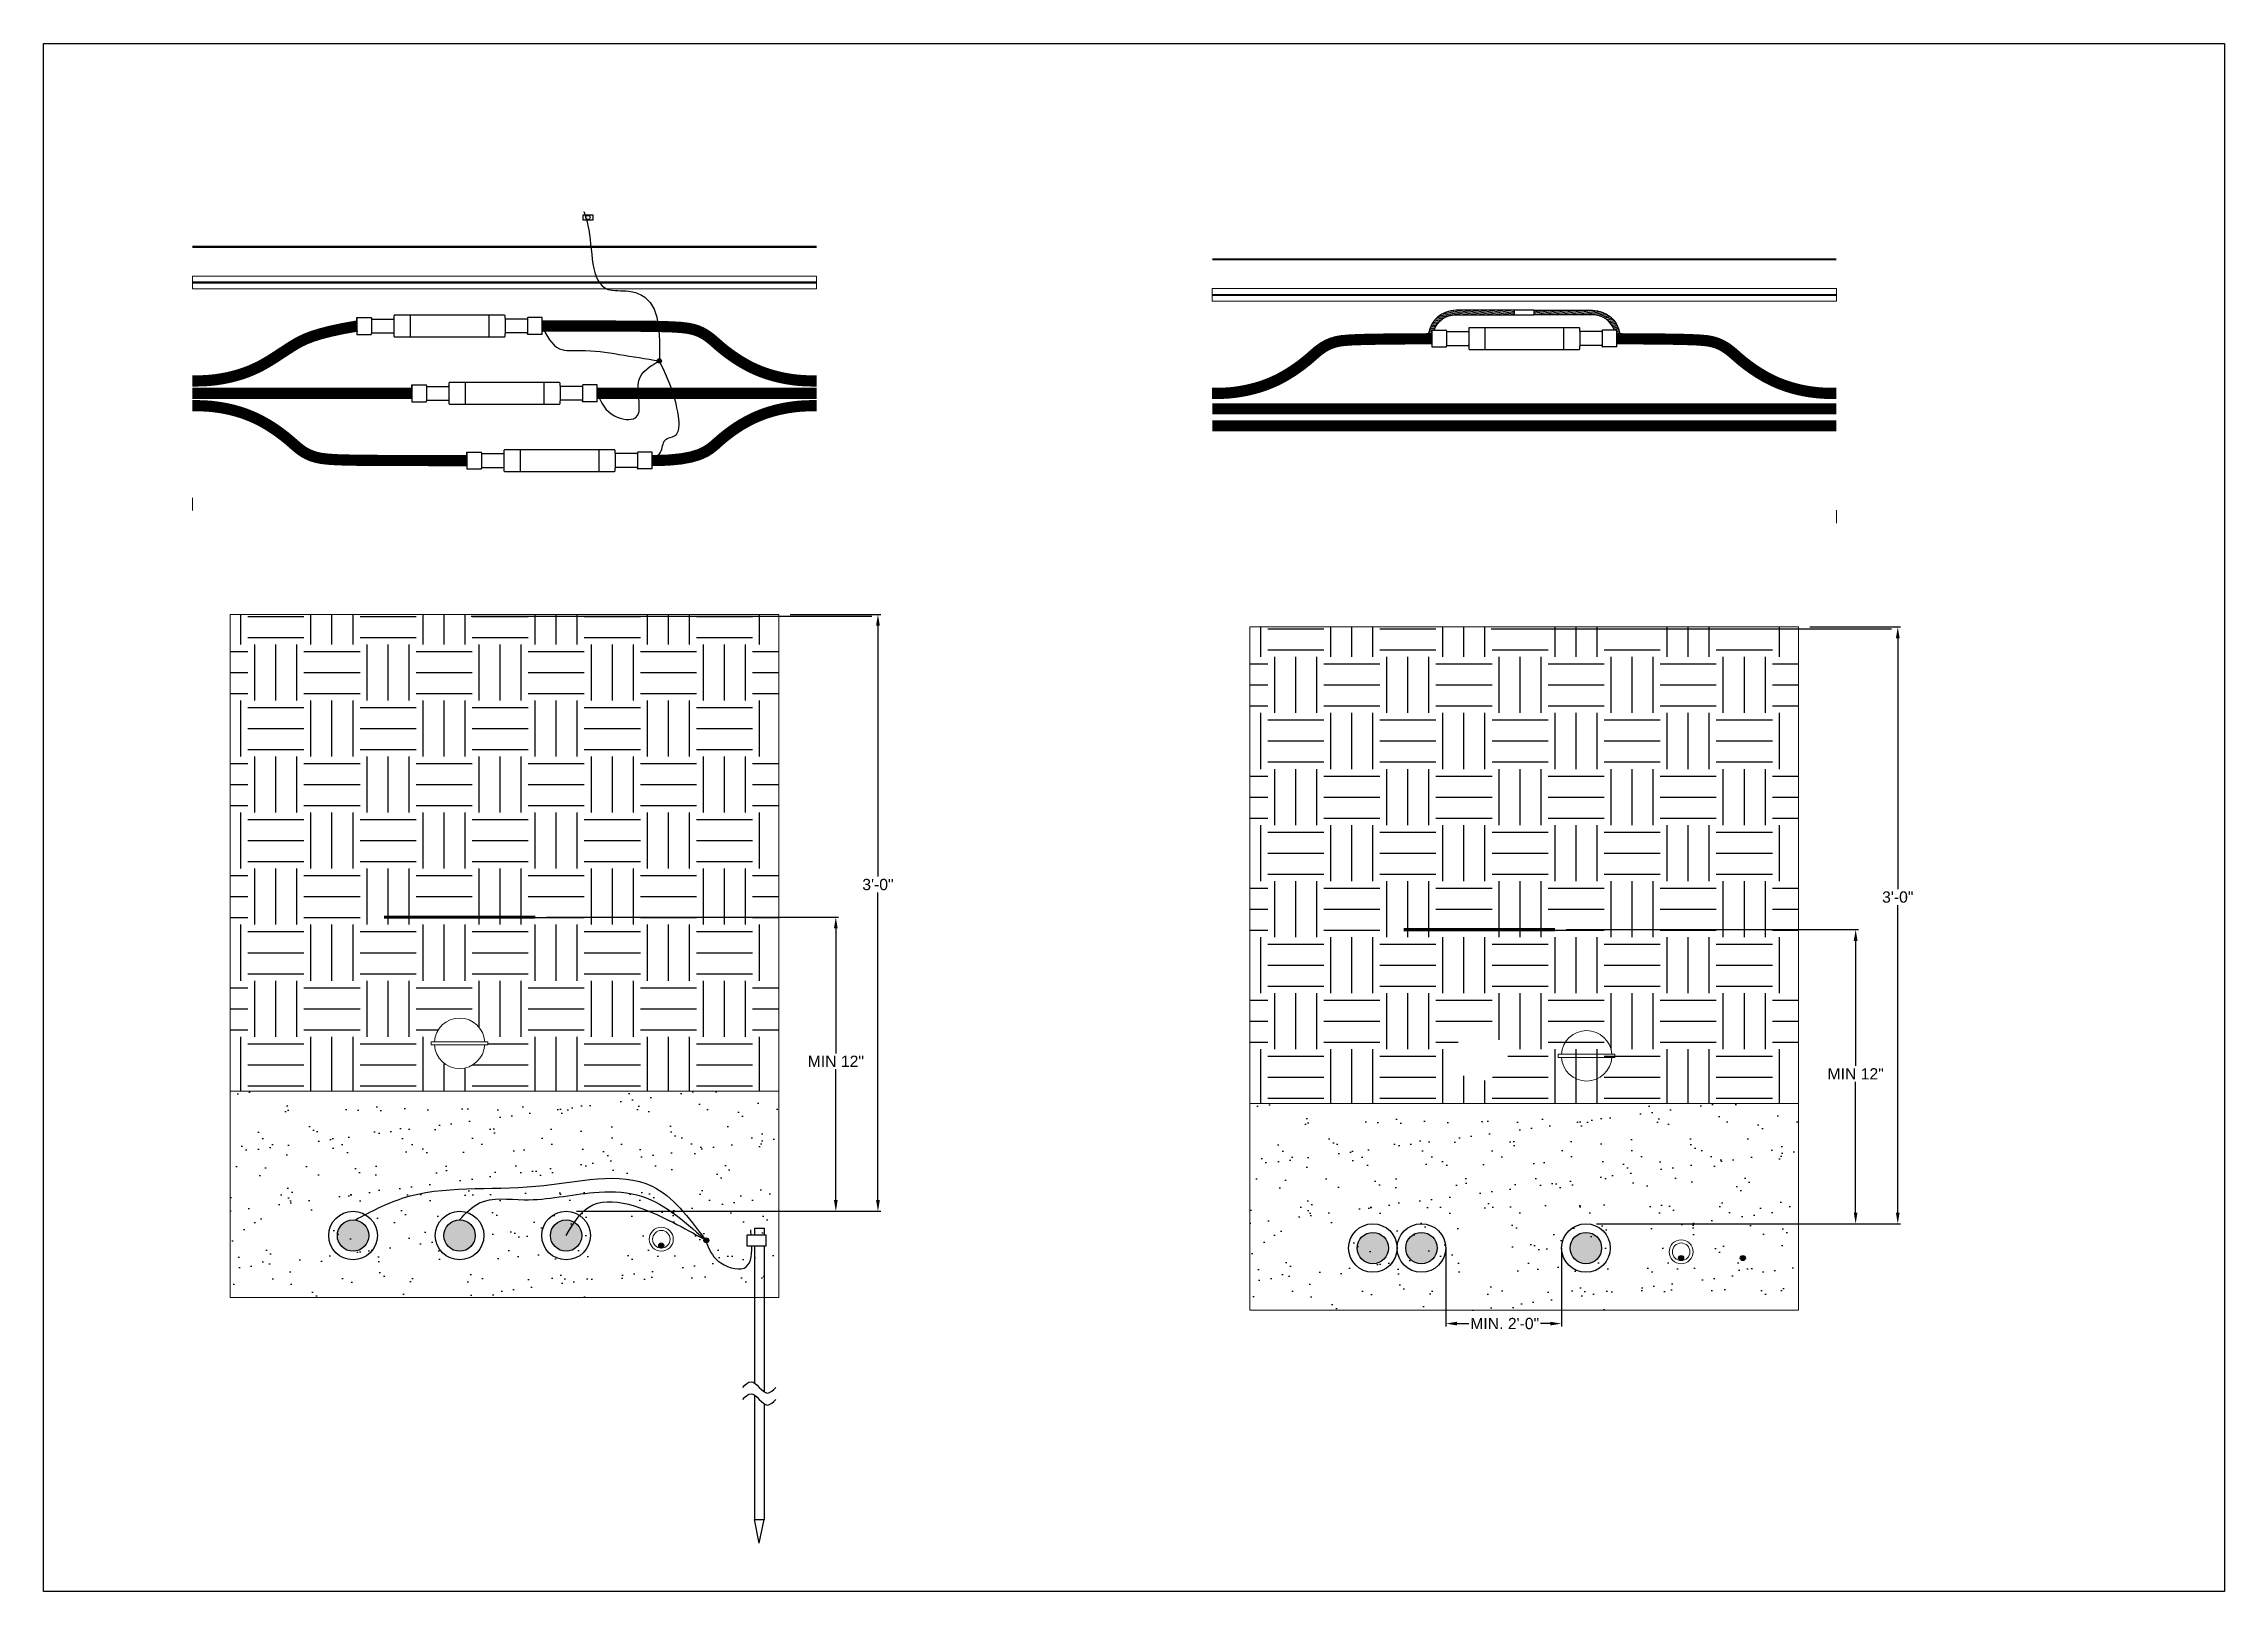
# Model space of a CAD drawing. Header units: feet. Extents: x 27.7 to 124.9, y -94.3 to -25.3.
import ezdxf

# ---------------------------------------------------------------- set-up
doc = ezdxf.new("R2010")
doc.units = ezdxf.units.FT
doc.header["$MEASUREMENT"] = 0
for name, color, linetype in [('C-CABL', 3, 'Continuous'), ('C-CNDT', 6, 'Continuous'), ('CABLE', 2, 'Continuous'), ('E-TREN-HATCH', 254, 'Continuous'), ('SOIL', 254, 'Continuous')]:
    doc.layers.add(name, color=color, linetype=linetype)
for name, color, linetype, lineweight in [('CONDUIT', 6, 'Continuous', 18), ('COVER', 3, 'Continuous', 9), ('G-ANNO-DIMENSIONS', 1, 'Continuous', 5)]:
    doc.layers.add(name, color=color, linetype=linetype, lineweight=lineweight)
doc.styles.add('NEI-A', font='arial.ttf')
doc.dimstyles.new('NEI-A', dxfattribs={"dimtxt": 0.1, "dimasz": 0.125, "dimexe": 0.0625, "dimexo": 0.0625, "dimgap": 0.0625, "dimtad": 0, "dimtih": 1, "dimtoh": 1, "dimdec": 4, "dimzin": 3, "dimdsep": 46, "dimlunit": 4, "dimtxsty": 'NEI-A', "dimcen": 0, "dimadec": 0, "dimazin": 0, "dimtfac": 0.75, "dimtdec": 4, "dimtofl": 0, "dimtmove": 0, "dimatfit": 3, "dimfxl": 1, "dimfrac": 1, "dimtolj": 1, "dimtzin": 0, "dimarcsym": 0})
pattern_1 = [(190, (-1046.774384, -267.13964), (0.010853011, -0.0615504846), [])]

# ---------------------------------------------------------------- blocks, each defined once
blk = doc.blocks.new('*D13')
at = {"layer": 'Defpoints', "color": 0, "transparency": 16777216}
for p in [(60.45, -50.716), (52.967, -77.333), (64.869, -77.333)]:
    blk.add_point(p, dxfattribs=at)
at = {"layer": 'G-ANNO-DIMENSIONS', "color": 0, "lineweight": -2, "transparency": 16777216}
for p, q in [((60.95, -50.716), (64.994, -50.716)), ((64.869, -51.216), (64.869, -62.406)), ((64.869, -76.833), (64.869, -63.119)), ((53.467, -77.333), (64.994, -77.333))]:
    blk.add_line(p, q, dxfattribs=at)
at = {"layer": 'G-ANNO-DIMENSIONS', "color": 0, "transparency": 16777216}
for points in [[(64.786, -51.216), (64.952, -51.216), (64.869, -50.716)], [(64.786, -76.833), (64.952, -76.833), (64.869, -77.333)]]:
    blk.add_solid(points, dxfattribs=at)
at = {"layer": 'G-ANNO-DIMENSIONS', "color": 0, "transparency": 16777216, "insert": (64.869, -62.763), "char_height": 0.2, "attachment_point": 5, "style": 'NEI-A'}
blk.add_mtext('\\A1;{\\H2.51168x;3\'-0"}', dxfattribs=at)
blk = doc.blocks.new('*D14')
at = {"layer": 'Defpoints', "color": 0, "transparency": 16777216}
for p in [(49.592, -64.216), (50.934, -77.333), (62.991, -77.333)]:
    blk.add_point(p, dxfattribs=at)
at = {"layer": 'G-ANNO-DIMENSIONS', "color": 0, "lineweight": -2, "transparency": 16777216}
for p, q in [((50.092, -64.216), (63.116, -64.216)), ((62.991, -64.716), (62.991, -70.293)), ((62.991, -76.833), (62.991, -70.998)), ((51.434, -77.333), (63.116, -77.333))]:
    blk.add_line(p, q, dxfattribs=at)
at = {"layer": 'G-ANNO-DIMENSIONS', "color": 0, "transparency": 16777216}
for points in [[(62.908, -64.716), (63.074, -64.716), (62.991, -64.216)], [(62.908, -76.833), (63.074, -76.833), (62.991, -77.333)]]:
    blk.add_solid(points, dxfattribs=at)
at = {"layer": 'G-ANNO-DIMENSIONS', "color": 0, "transparency": 16777216, "insert": (62.991, -70.645), "char_height": 0.2, "attachment_point": 5, "style": 'NEI-A'}
blk.add_mtext('\\A1;{\\H2.51168x;MIN 12"}', dxfattribs=at)
blk = doc.blocks.new('*D10')
at = {"layer": 'Defpoints', "color": 0, "transparency": 16777216}
for p in [(105.918, -51.274), (98.434, -77.892), (110.337, -77.892)]:
    blk.add_point(p, dxfattribs=at)
at = {"layer": 'G-ANNO-DIMENSIONS', "color": 0, "lineweight": -2, "transparency": 16777216}
for p, q in [((106.418, -51.274), (110.462, -51.274)), ((110.337, -51.774), (110.337, -62.964)), ((110.337, -77.392), (110.337, -63.677)), ((98.934, -77.892), (110.462, -77.892))]:
    blk.add_line(p, q, dxfattribs=at)
at = {"layer": 'G-ANNO-DIMENSIONS', "color": 0, "transparency": 16777216}
for points in [[(110.253, -51.774), (110.42, -51.774), (110.337, -51.274)], [(110.253, -77.392), (110.42, -77.392), (110.337, -77.892)]]:
    blk.add_solid(points, dxfattribs=at)
at = {"layer": 'G-ANNO-DIMENSIONS', "color": 0, "transparency": 16777216, "insert": (110.337, -63.321), "char_height": 0.2, "attachment_point": 5, "style": 'NEI-A'}
blk.add_mtext('\\A1;{\\H2.51168x;3\'-0"}', dxfattribs=at)
blk = doc.blocks.new('*D11')
at = {"layer": 'Defpoints', "color": 0, "transparency": 16777216}
for p in [(95.059, -64.774), (96.402, -77.892), (108.459, -77.892)]:
    blk.add_point(p, dxfattribs=at)
at = {"layer": 'G-ANNO-DIMENSIONS', "color": 0, "lineweight": -2, "transparency": 16777216}
for p, q in [((95.559, -64.774), (108.584, -64.774)), ((108.459, -65.274), (108.459, -70.851)), ((108.459, -77.392), (108.459, -71.556)), ((96.902, -77.892), (108.584, -77.892))]:
    blk.add_line(p, q, dxfattribs=at)
at = {"layer": 'G-ANNO-DIMENSIONS', "color": 0, "transparency": 16777216}
for points in [[(108.375, -65.274), (108.542, -65.274), (108.459, -64.774)], [(108.375, -77.392), (108.542, -77.392), (108.459, -77.892)]]:
    blk.add_solid(points, dxfattribs=at)
at = {"layer": 'G-ANNO-DIMENSIONS', "color": 0, "transparency": 16777216, "insert": (108.459, -71.203), "char_height": 0.2, "attachment_point": 5, "style": 'NEI-A'}
blk.add_mtext('\\A1;{\\H2.51168x;MIN 12"}', dxfattribs=at)
blk = doc.blocks.new('*D12')
at = {"layer": 'Defpoints', "color": 0, "transparency": 16777216}
for p in [(90.189, -78.455), (95.34, -78.473), (90.189, -82.344)]:
    blk.add_point(p, dxfattribs=at)
at = {"layer": 'G-ANNO-DIMENSIONS', "color": 0, "lineweight": -2, "transparency": 16777216}
for p, q in [((90.189, -78.955), (90.189, -82.469)), ((95.34, -78.973), (95.34, -82.469)), ((90.689, -82.344), (91.219, -82.344)), ((94.84, -82.344), (94.408, -82.344))]:
    blk.add_line(p, q, dxfattribs=at)
at = {"layer": 'G-ANNO-DIMENSIONS', "color": 0, "transparency": 16777216}
for points in [[(90.689, -82.26), (90.689, -82.427), (90.189, -82.344)], [(94.84, -82.26), (94.84, -82.427), (95.34, -82.344)]]:
    blk.add_solid(points, dxfattribs=at)
at = {"layer": 'G-ANNO-DIMENSIONS', "color": 0, "transparency": 16777216, "insert": (92.813, -82.344), "char_height": 0.2, "attachment_point": 5, "style": 'NEI-A'}
blk.add_mtext('\\A1;{\\H2.51168x;MIN. 2\'-0"}', dxfattribs=at)
blk = doc.blocks.new('*U9')
at = {"layer": 'Defpoints'}
blk.add_lwpolyline([(0, 23.011), (32.409, 23.011), (32.409, 0), (0, 0)], close=True, dxfattribs=at)

msp = doc.modelspace()

# ---------------------------------------------------------------- hatches: boundary and pattern name
at = {"layer": 'C-CABL'}
h = msp.add_hatch(dxfattribs=at)
h.set_pattern_fill('ANSI31', scale=0.5, angle=145)
h.set_pattern_definition(pattern_1)
h.paths.add_polyline_path([(90.637, -37.149), (93.253, -37.149), (93.253, -37.349), (90.637, -37.349, 0.317113), (89.663, -38.036), (89.557, -38.036), (89.557, -38.188), (89.418, -38.188, -0.36842)])
h = msp.add_hatch(dxfattribs=at)
h.set_pattern_fill('ANSI31', scale=0.5, angle=145)
h.set_pattern_definition(pattern_1)
h.paths.add_polyline_path([(96.728, -37.149), (94.111, -37.149), (94.111, -37.349), (96.728, -37.349, -0.317113), (97.702, -38.036), (97.807, -38.036), (97.807, -38.188), (97.946, -38.188, 0.36842)])
h = msp.add_hatch(color=256, dxfattribs=at)
h.dxf.hatch_style = 1
edge = h.paths.add_edge_path()
edge.add_arc((55.119, -39.406), 0.0938, 0, 360)
h = msp.add_hatch(color=256, dxfattribs=at)
h.dxf.hatch_style = 1
h.paths.add_polyline_path([(42.167, -78.416, 1), (40.766, -78.416, 1)])
h = msp.add_hatch(color=256, dxfattribs=at)
h.dxf.hatch_style = 1
h.paths.add_polyline_path([(46.917, -78.416, 1), (45.516, -78.416, 1)])
h = msp.add_hatch(color=256, dxfattribs=at)
h.dxf.hatch_style = 1
h.paths.add_polyline_path([(51.667, -78.416, 1), (50.266, -78.416, 1)])
h = msp.add_hatch(color=256, dxfattribs=at)
h.dxf.hatch_style = 1
h.paths.add_polyline_path([(57.327, -78.632, 1), (57.108, -78.632, 1)])
h = msp.add_hatch(color=256, dxfattribs=at)
h.dxf.hatch_style = 1
h.paths.add_polyline_path([(87.635, -78.974, 1), (86.234, -78.974, 1)])
h = msp.add_hatch(color=256, dxfattribs=at)
h.dxf.hatch_style = 1
h.paths.add_polyline_path([(89.8, -78.974, 1), (88.4, -78.974, 1)])
h = msp.add_hatch(color=256, dxfattribs=at)
h.dxf.hatch_style = 1
h.paths.add_polyline_path([(97.135, -78.974, 1), (95.734, -78.974, 1)])
h = msp.add_hatch(color=256, dxfattribs=at)
h.dxf.hatch_style = 1
h.paths.add_polyline_path([(103.543, -79.42, -1), (103.318, -79.42, -1)])
at = {"layer": 'CABLE'}
h = msp.add_hatch(color=256, dxfattribs=at)
h.dxf.hatch_style = 1
h.paths.add_polyline_path([(55.323, -78.862, -1), (55.098, -78.862, -1)])
h = msp.add_hatch(color=256, dxfattribs=at)
h.dxf.hatch_style = 1
h.paths.add_polyline_path([(100.79, -79.42, -1), (100.565, -79.42, -1)])
at = {"layer": 'E-TREN-HATCH'}
h = msp.add_hatch(dxfattribs=at)
h.set_pattern_fill('EARTH', color=256, scale=10)
h.set_pattern_definition([(0, (-13.2238, -96.7402), (2.5, 2.5), [2.5, -2.5]), (0, (-13.2238, -95.8027), (2.5, 2.5), [2.5, -2.5]), (0, (-13.2238, -94.8652), (2.5, 2.5), [2.5, -2.5]), (90, (-12.9113, -94.5527), (-2.5, 2.5), [2.5, -2.5]), (90, (-11.9738, -94.5527), (-2.5, 2.5), [2.5, -2.5]), (90, (-11.0363, -94.5527), (-2.5, 2.5), [2.5, -2.5])])
h.paths.add_polyline_path([(35.988, -50.716), (35.988, -71.976), (60.45, -71.976), (60.45, -64.806), (47.482, -69.841), (47.482, -69.911), (47.339, -69.911, -0.939336), (45.094, -69.911), (44.951, -69.911), (44.951, -69.771), (45.094, -69.771, -0.939336), (47.339, -69.771), (47.663, -69.771), (60.45, -64.806), (60.45, -50.716)])
h = msp.add_hatch(dxfattribs=at)
h.set_pattern_fill('EARTH', color=256, scale=10)
h.set_pattern_definition([(0, (32.2438, -97.2983), (2.5, 2.5), [2.5, -2.5]), (0, (32.2438, -96.3608), (2.5, 2.5), [2.5, -2.5]), (0, (32.2438, -95.4233), (2.5, 2.5), [2.5, -2.5]), (90, (32.5563, -95.1108), (-2.5, 2.5), [2.5, -2.5]), (90, (33.4938, -95.1108), (-2.5, 2.5), [2.5, -2.5]), (90, (34.4313, -95.1108), (-2.5, 2.5), [2.5, -2.5])])
h.paths.add_polyline_path([(81.456, -51.274), (81.456, -72.534), (105.918, -72.534), (105.918, -65.364), (92.95, -70.399), (92.95, -70.469), (92.807, -70.469, -0.939336), (90.561, -70.469), (90.419, -70.469), (90.419, -70.329), (90.561, -70.329, -0.939336), (92.807, -70.329), (93.131, -70.329), (105.918, -65.364), (105.918, -51.274)])
h = msp.add_hatch(dxfattribs=at)
h.set_pattern_fill('AR-SAND', color=252)
h.set_pattern_definition([(37.5, (-13.2238, -96.7402), (-0.062993, 1.926824), [0, -1.52, 0, -1.7, 0, -1.625]), (7.5, (-13.2238, -96.7402), (1.76978, 2.82215), [0, -0.82, 0, -1.37, 0, -0.525]), (327.5, (-14.4538, -96.7402), (3.114142, 0.00566), [0, -0.5, 0, -1.8, 0, -2.35]), (317.5, (-14.4538, -96.7402), (3.00613, 0.87768), [0, -0.25, 0, -1.18, 0, -1.35])])
h.paths.add_polyline_path([(60.45, -71.976), (35.988, -71.976), (35.988, -81.184), (60.45, -81.184)])
h.paths.add_polyline_path([(54.049, -78.416, -1), (51.884, -78.416, -1)], flags=16)
h.paths.add_polyline_path([(47.299, -78.416, -1), (45.134, -78.416, -1)], flags=16)
h.paths.add_polyline_path([(40.549, -78.416, -1), (38.384, -78.416, -1)], flags=16)
h.paths.add_polyline_path([(37.757, -78.582, -1), (36.689, -78.582, -1)], flags=16)
h = msp.add_hatch(dxfattribs=at)
h.set_pattern_fill('AR-SAND', color=252)
h.set_pattern_definition([(37.5, (32.2438, -97.2983), (-0.062993, 1.926824), [0, -1.52, 0, -1.7, 0, -1.625]), (7.5, (32.2438, -97.2983), (1.76978, 2.82215), [0, -0.82, 0, -1.37, 0, -0.525]), (327.5, (31.0138, -97.2983), (3.114142, 0.00566), [0, -0.5, 0, -1.8, 0, -2.35]), (317.5, (31.0138, -97.2983), (3.00613, 0.87768), [0, -0.25, 0, -1.18, 0, -1.35])])
h.paths.add_polyline_path([(105.918, -72.534), (81.456, -72.534), (81.456, -81.743), (105.918, -81.743)])
h.paths.add_polyline_path([(99.517, -78.974, -1), (97.351, -78.974, -1)], flags=16)
h.paths.add_polyline_path([(92.767, -78.974, -1), (90.601, -78.974, -1)], flags=16)
h.paths.add_polyline_path([(86.017, -78.974, -1), (83.851, -78.974, -1)], flags=16)
h.paths.add_polyline_path([(83.225, -79.14, -1), (82.156, -79.14, -1)], flags=16)

# ---------------------------------------------------------------- linework, layer by layer
for p, q in [((41.642, -37.853), (41.642, -37.478)), ((41.642, -37.478), (42.27, -37.478)), ((42.295, -37.503), (42.295, -37.519)), ((42.295, -37.519), (42.295, -38.187)), ((42.32, -37.544), (43.267, -37.544)), ((43.292, -37.519), (43.292, -38.187)), ((44.017, -37.371), (44.017, -38.334)), ((47.516, -37.371), (47.516, -38.334)), ((48.242, -37.519), (48.242, -38.187)), ((49.213, -37.544), (48.267, -37.544)), ((49.238, -37.503), (49.238, -37.519)), ((49.238, -37.519), (49.238, -38.187)), ((49.892, -37.478), (49.263, -37.478)), ((41.642, -38.228), (42.27, -38.228)), ((42.295, -38.203), (42.295, -38.187)), ((42.32, -38.162), (43.267, -38.162)), ((49.213, -38.162), (48.267, -38.162)), ((49.238, -38.203), (49.238, -38.187)), ((49.892, -38.228), (49.263, -38.228)), ((89.557, -38.411), (89.557, -38.036)), ((89.557, -38.036), (90.186, -38.036)), ((89.557, -38.786), (90.186, -38.786)), ((90.211, -38.061), (90.211, -38.077)), ((90.211, -38.077), (90.211, -38.745)), ((90.211, -38.761), (90.211, -38.745)), ((90.236, -38.102), (91.182, -38.102)), ((90.236, -38.72), (91.182, -38.72)), ((91.207, -38.077), (91.207, -38.745)), ((91.933, -37.93), (91.933, -38.892)), ((95.432, -37.93), (95.432, -38.892)), ((96.158, -38.077), (96.158, -38.745)), ((97.129, -38.102), (96.183, -38.102)), ((97.129, -38.72), (96.183, -38.72)), ((97.154, -38.061), (97.154, -38.077)), ((97.154, -38.077), (97.154, -38.745)), ((97.154, -38.761), (97.154, -38.745)), ((97.807, -38.036), (97.179, -38.036)), ((97.807, -38.786), (97.179, -38.786)), ((44.094, -40.853), (44.094, -40.478)), ((44.094, -40.478), (44.723, -40.478)), ((44.748, -40.503), (44.748, -40.519)), ((44.748, -40.519), (44.748, -41.187)), ((44.773, -40.544), (45.719, -40.544)), ((45.744, -40.519), (45.744, -41.187)), ((46.47, -40.371), (46.47, -41.334)), ((49.969, -40.371), (49.969, -41.334)), ((50.694, -40.519), (50.694, -41.187)), ((51.666, -40.544), (50.719, -40.544)), ((51.691, -40.503), (51.691, -40.519)), ((51.691, -40.519), (51.691, -41.187)), ((52.344, -40.478), (51.716, -40.478)), ((44.094, -41.228), (44.723, -41.228)), ((44.748, -41.203), (44.748, -41.187)), ((44.773, -41.162), (45.719, -41.162)), ((51.666, -41.162), (50.719, -41.162)), ((51.691, -41.203), (51.691, -41.187)), ((52.344, -41.228), (51.716, -41.228)), ((46.546, -43.853), (46.546, -43.478)), ((46.546, -43.478), (47.175, -43.478)), ((47.2, -43.503), (47.2, -43.519)), ((47.2, -43.519), (47.2, -44.187)), ((47.225, -43.544), (48.171, -43.544)), ((48.196, -43.519), (48.196, -44.187)), ((48.922, -43.371), (48.922, -44.334)), ((52.421, -43.371), (52.421, -44.334)), ((53.147, -43.519), (53.147, -44.187)), ((54.118, -43.544), (53.172, -43.544)), ((54.143, -43.503), (54.143, -43.519)), ((54.143, -43.519), (54.143, -44.187)), ((54.796, -43.478), (54.168, -43.478)), ((46.546, -44.228), (47.175, -44.228)), ((47.2, -44.203), (47.2, -44.187)), ((47.225, -44.162), (48.171, -44.162)), ((54.118, -44.162), (53.172, -44.162)), ((54.143, -44.203), (54.143, -44.187)), ((54.796, -44.228), (54.168, -44.228))]:
    msp.add_line(p, q)
for points in [[(41.642, -37.478), (41.642, -38.228)], [(49.892, -38.228), (49.892, -37.478)], [(89.557, -38.036), (89.557, -38.786)], [(97.807, -38.786), (97.807, -38.036)], [(44.094, -40.478), (44.094, -41.228)], [(52.344, -41.228), (52.344, -40.478)], [(46.546, -43.478), (46.546, -44.228)], [(54.796, -44.228), (54.796, -43.478)]]:
    msp.add_lwpolyline(points)
for points in [[(48.242, -37.519), (48.242, -37.396, 0.414214), (48.217, -37.371), (43.317, -37.371, 0.414214), (43.292, -37.396), (43.292, -37.519)], [(43.292, -38.187), (43.292, -38.309, 0.414214), (43.317, -38.334), (48.217, -38.334, 0.414214), (48.242, -38.309), (48.242, -38.187)], [(96.158, -38.077), (96.158, -37.955, 0.414214), (96.133, -37.93), (91.232, -37.93, 0.414214), (91.207, -37.955), (91.207, -38.077)], [(91.207, -38.745), (91.207, -38.867, 0.414214), (91.232, -38.892), (96.133, -38.892, 0.414214), (96.158, -38.867), (96.158, -38.745)], [(50.694, -40.519), (50.694, -40.396, 0.414214), (50.669, -40.371), (45.769, -40.371, 0.414214), (45.744, -40.396), (45.744, -40.519)], [(45.744, -41.187), (45.744, -41.309, 0.414214), (45.769, -41.334), (50.669, -41.334, 0.414214), (50.694, -41.309), (50.694, -41.187)], [(53.147, -43.519), (53.147, -43.396, 0.414214), (53.122, -43.371), (48.221, -43.371, 0.414214), (48.196, -43.396), (48.196, -43.519)], [(48.196, -44.187), (48.196, -44.309, 0.414214), (48.221, -44.334), (53.122, -44.334, 0.414214), (53.147, -44.309), (53.147, -44.187)]]:
    msp.add_lwpolyline(points, format="xyb")
for centre, start, end in [((42.27, -37.503), 0, 90), ((42.32, -37.519), 180, 270), ((43.267, -37.519), 270, 0), ((48.267, -37.519), 180, 270), ((49.213, -37.519), 270, 0), ((49.263, -37.503), 90, 180), ((42.27, -38.203), 270, 0), ((42.32, -38.187), 90, 180), ((43.267, -38.187), 0, 90), ((48.267, -38.187), 90, 180), ((49.213, -38.187), 0, 90), ((49.263, -38.203), 180, 270), ((90.186, -38.061), 0, 90), ((90.186, -38.761), 270, 0), ((90.236, -38.077), 180, 270), ((90.236, -38.745), 90, 180), ((91.182, -38.077), 270, 0), ((91.182, -38.745), 0, 90), ((96.183, -38.077), 180, 270), ((96.183, -38.745), 90, 180), ((97.129, -38.077), 270, 0), ((97.129, -38.745), 0, 90), ((97.179, -38.061), 90, 180), ((97.179, -38.761), 180, 270), ((44.723, -40.503), 0, 90), ((44.773, -40.519), 180, 270), ((45.719, -40.519), 270, 0), ((50.719, -40.519), 180, 270), ((51.666, -40.519), 270, 0), ((51.716, -40.503), 90, 180), ((44.723, -41.203), 270, 0), ((44.773, -41.187), 90, 180), ((45.719, -41.187), 0, 90), ((50.719, -41.187), 90, 180), ((51.666, -41.187), 0, 90), ((51.716, -41.203), 180, 270), ((47.175, -43.503), 0, 90), ((47.225, -43.519), 180, 270), ((48.171, -43.519), 270, 0), ((53.172, -43.519), 180, 270), ((54.118, -43.519), 270, 0), ((54.168, -43.503), 90, 180), ((47.175, -44.203), 270, 0), ((47.225, -44.187), 90, 180), ((48.171, -44.187), 0, 90), ((53.172, -44.187), 90, 180), ((54.118, -44.187), 0, 90), ((54.168, -44.203), 180, 270)]:
    msp.add_arc(centre, 0.025, start, end)
at = {"layer": 'C-CABL'}
for p, q in [((59.368, -78.08), (59.368, -78.393)), ((59.368, -78.08), (59.79, -78.08)), ((59.79, -78.08), (59.79, -78.393)), ((59.368, -78.882), (59.368, -84.994)), ((59.79, -78.882), (59.79, -85.379)), ((59.368, -85.53), (59.368, -91.076)), ((59.79, -85.915), (59.79, -91.076)), ((59.368, -91.076), (59.79, -91.076)), ((59.579, -92.143), (59.368, -91.076)), ((59.579, -92.143), (59.79, -91.076))]:
    msp.add_line(p, q, dxfattribs=at)
for points in [[(51.723, -32.886), (52.152, -32.886), (52.152, -33.132), (51.723, -33.132)], [(93.253, -37.126), (94.111, -37.126), (94.111, -37.372), (93.253, -37.372)], [(59.021, -78.882), (59.881, -78.882), (59.881, -78.393), (59.021, -78.393)]]:
    msp.add_lwpolyline(points, close=True, dxfattribs=at)
for points, const_width in [([(34.308, -34.322), (62.131, -34.322)], 0.0965), ([(79.775, -34.88), (107.598, -34.88)], 0.0965), ([(34.308, -40.3), (34.438, -40.3), (34.561, -40.299), (34.678, -40.296), (34.792, -40.293), (34.904, -40.287), (35.016, -40.28), (35.129, -40.27), (35.246, -40.258), (35.368, -40.243), (35.495, -40.224), (35.625, -40.203), (35.76, -40.178), (35.898, -40.15), (36.038, -40.118), (36.18, -40.082), (36.323, -40.042), (36.467, -39.998), (36.612, -39.949), (36.758, -39.895), (36.905, -39.836), (37.052, -39.772), (37.2, -39.703), (37.349, -39.628), (37.499, -39.546), (37.649, -39.459), (37.801, -39.366), (37.955, -39.269), (38.111, -39.168), (38.269, -39.064), (38.432, -38.958), (38.598, -38.85), (38.768, -38.742), (38.946, -38.635), (39.144, -38.527), (39.378, -38.419), (39.665, -38.309), (40.018, -38.199), (40.455, -38.086), (40.991, -37.971), (41.642, -37.853)], 0.5), ([(62.131, -40.3), (62, -40.3), (61.877, -40.299), (61.76, -40.296), (61.646, -40.293), (61.534, -40.287), (61.423, -40.28), (61.309, -40.27), (61.192, -40.258), (61.07, -40.243), (60.944, -40.224), (60.813, -40.203), (60.678, -40.178), (60.541, -40.15), (60.401, -40.118), (60.259, -40.082), (60.115, -40.042), (59.971, -39.998), (59.826, -39.949), (59.68, -39.895), (59.534, -39.836), (59.386, -39.772), (59.238, -39.703), (59.089, -39.628), (58.94, -39.546), (58.789, -39.459), (58.639, -39.366), (58.49, -39.269), (58.343, -39.167), (58.198, -39.062), (58.057, -38.955), (57.921, -38.846), (57.79, -38.736), (57.665, -38.627), (57.542, -38.518), (57.417, -38.414), (57.286, -38.314), (57.146, -38.221), (56.991, -38.136), (56.819, -38.062), (56.625, -38), (56.397, -37.952), (56.093, -37.915), (55.664, -37.889), (55.059, -37.871), (54.229, -37.86), (53.125, -37.855), (51.695, -37.853), (49.892, -37.853)], 0.5), ([(79.766, -40.858), (79.897, -40.858), (80.02, -40.857), (80.137, -40.854), (80.251, -40.851), (80.363, -40.845), (80.475, -40.838), (80.588, -40.828), (80.705, -40.816), (80.827, -40.801), (80.953, -40.783), (81.084, -40.761), (81.219, -40.737), (81.356, -40.708), (81.496, -40.676), (81.638, -40.64), (81.782, -40.6), (81.926, -40.556), (82.071, -40.507), (82.217, -40.453), (82.363, -40.395), (82.511, -40.331), (82.659, -40.261), (82.808, -40.186), (82.957, -40.105), (83.108, -40.017), (83.258, -39.924), (83.407, -39.827), (83.555, -39.725), (83.699, -39.62), (83.84, -39.513), (83.976, -39.404), (84.107, -39.295), (84.232, -39.185), (84.356, -39.077), (84.48, -38.972), (84.611, -38.872), (84.751, -38.779), (84.906, -38.694), (85.078, -38.62), (85.272, -38.558), (85.515, -38.51), (85.924, -38.473), (86.637, -38.447), (87.794, -38.429), (89.535, -38.419), (89.557, -38.418)], 0.5), ([(107.598, -40.858), (107.468, -40.858), (107.345, -40.857), (107.227, -40.854), (107.114, -40.851), (107.002, -40.845), (106.89, -40.838), (106.777, -40.828), (106.66, -40.816), (106.538, -40.801), (106.411, -40.783), (106.28, -40.761), (106.146, -40.737), (106.008, -40.708), (105.868, -40.676), (105.726, -40.64), (105.583, -40.6), (105.439, -40.556), (105.294, -40.507), (105.148, -40.453), (105.001, -40.395), (104.854, -40.331), (104.706, -40.261), (104.557, -40.186), (104.407, -40.105), (104.257, -40.017), (104.107, -39.924), (103.957, -39.827), (103.81, -39.725), (103.666, -39.62), (103.525, -39.513), (103.388, -39.404), (103.258, -39.295), (103.132, -39.185), (103.009, -39.077), (102.884, -38.972), (102.754, -38.872), (102.613, -38.779), (102.459, -38.694), (102.287, -38.62), (102.092, -38.558), (101.85, -38.51), (101.441, -38.473), (100.728, -38.447), (99.571, -38.429), (97.83, -38.419), (97.807, -38.418)], 0.5), ([(34.308, -40.853), (44.094, -40.853)], 0.5), ([(62.131, -40.853), (52.344, -40.853)], 0.5), ([(34.308, -41.405), (34.438, -41.405), (34.561, -41.407), (34.678, -41.409), (34.792, -41.413), (34.904, -41.418), (35.016, -41.426), (35.129, -41.435), (35.246, -41.448), (35.368, -41.463), (35.495, -41.481), (35.625, -41.502), (35.76, -41.527), (35.898, -41.555), (36.038, -41.587), (36.18, -41.623), (36.323, -41.663), (36.467, -41.708), (36.612, -41.756), (36.758, -41.81), (36.905, -41.869), (37.052, -41.933), (37.2, -42.002), (37.349, -42.078), (37.499, -42.159), (37.649, -42.246), (37.799, -42.339), (37.948, -42.437), (38.096, -42.538), (38.24, -42.643), (38.381, -42.75), (38.517, -42.859), (38.648, -42.969), (38.774, -43.079), (38.897, -43.187), (39.021, -43.292), (39.152, -43.392), (39.292, -43.485), (39.447, -43.569), (39.619, -43.643), (39.813, -43.705), (40.041, -43.754), (40.345, -43.79), (40.775, -43.817), (41.379, -43.834), (42.209, -43.845), (43.314, -43.85), (44.743, -43.852), (46.546, -43.853)], 0.5), ([(62.131, -41.405), (62, -41.405), (61.877, -41.407), (61.76, -41.409), (61.646, -41.413), (61.534, -41.418), (61.423, -41.426), (61.309, -41.435), (61.192, -41.448), (61.07, -41.463), (60.944, -41.481), (60.813, -41.502), (60.678, -41.527), (60.541, -41.555), (60.401, -41.587), (60.259, -41.623), (60.115, -41.663), (59.971, -41.708), (59.826, -41.756), (59.68, -41.81), (59.534, -41.869), (59.386, -41.933), (59.238, -42.002), (59.089, -42.078), (58.94, -42.159), (58.789, -42.246), (58.638, -42.34), (58.486, -42.441), (58.334, -42.547), (58.181, -42.661), (58.028, -42.781), (57.875, -42.909), (57.722, -43.043), (57.565, -43.183), (57.388, -43.324), (57.172, -43.46), (56.895, -43.585), (56.54, -43.693), (56.084, -43.778), (55.51, -43.833), (54.796, -43.853)], 0.5), ([(79.775, -41.547), (107.598, -41.547)], 0.5), ([(79.775, -42.304), (107.598, -42.304)], 0.5)]:
    msp.add_lwpolyline(points, dxfattribs=dict(at, const_width=const_width))
for points in [[(93.253, -37.149), (90.637, -37.149, 0.36842), (89.418, -38.188), (89.557, -38.188), (89.557, -38.036), (89.663, -38.036, -0.317113), (90.637, -37.349), (93.253, -37.349)], [(94.111, -37.149), (96.728, -37.149, -0.36842), (97.946, -38.188), (97.807, -38.188), (97.807, -38.036), (97.702, -38.036, 0.317113), (96.728, -37.349), (94.111, -37.349)]]:
    msp.add_lwpolyline(points, format="xyb", dxfattribs=at)
for centre, radius in [((51.938, -33.009), 0.0938), ((55.119, -39.406), 0.0938), ((57.218, -78.632), 0.11), ((103.43, -79.42), 0.113)]:
    msp.add_circle(centre, radius, dxfattribs=at)
for points in [[(51.754, -32.746), (51.938, -33.362), (52.832, -36.217), (53.769, -36.297), (54.325, -36.471), (55.119, -39.406)], [(49.892, -37.853), (50.673, -38.864), (51.61, -38.943), (53.333, -39.118), (55.119, -39.406)], [(52.344, -40.853), (53.125, -41.864), (54.062, -41.943), (54.213, -40.283), (55.119, -39.406)], [(54.796, -43.853), (55.202, -43.414), (55.423, -42.894), (55.8, -42.751), (55.973, -41.873), (55.119, -39.406)], [(41.569, -77.716), (43.658, -76.756), (49.623, -76.217), (54.799, -76.217), (57.14, -78.554)], [(46.217, -77.716), (47.102, -76.964), (49.092, -76.819), (52.203, -76.493), (54.121, -76.602), (57.126, -78.572)], [(50.967, -78.416), (51.974, -77.152), (55.72, -77.825), (57.121, -78.58)], [(58.84, -85.187), (59.21, -84.934), (59.579, -85.187), (59.948, -85.439), (60.318, -85.187)], [(58.84, -85.722), (59.21, -85.47), (59.579, -85.722), (59.948, -85.975), (60.318, -85.722)]]:
    msp.add_spline(points, degree=3, dxfattribs=at)
msp.add_open_spline([(57.218, -78.742), (57.345, -79.03), (57.636, -79.688), (59.121, -80.15), (59.25, -79.358), (59.241, -78.882)], degree=3, knots=[0, 0, 0, 0, 1.680625, 3.841269, 5.923308, 5.923308, 5.923308, 5.923308], dxfattribs=at)
msp.add_open_spline([(59.214, -78.393), (59.208, -78.316), (59.202, -78.239), (59.195, -78.161)], degree=3, dxfattribs=at)
at = {"layer": 'C-CNDT', "const_width": 0.0965}
for points in [[(34.308, -35.909), (62.131, -35.909)], [(79.775, -36.467), (107.598, -36.467)]]:
    msp.add_lwpolyline(points, dxfattribs=at)
at = {"layer": 'CABLE', "ltscale": 0.5, "const_width": 0.141}
for points in [[(42.842, -64.216), (49.592, -64.216)], [(88.309, -64.774), (95.059, -64.774)]]:
    msp.add_lwpolyline(points, dxfattribs=at)
at = {"layer": 'CABLE'}
for centre, radius in [((41.467, -78.416), 1.083), ((41.467, -78.416), 0.7), ((46.217, -78.416), 1.083), ((46.217, -78.416), 0.7), ((50.967, -78.416), 1.083), ((50.967, -78.416), 0.7), ((55.21, -78.862), 0.113), ((86.934, -78.974), 1.083), ((86.934, -78.974), 0.7), ((89.1, -78.974), 1.083), ((89.1, -78.974), 0.7), ((96.434, -78.974), 1.083), ((96.434, -78.974), 0.7), ((100.678, -79.42), 0.113)]:
    msp.add_circle(centre, radius, dxfattribs=at)
at = {"layer": 'CONDUIT'}
for p, q in [((44.951, -69.771), (47.482, -69.771)), ((44.951, -69.771), (44.951, -69.911)), ((44.951, -69.911), (47.482, -69.911)), ((47.482, -69.771), (47.482, -69.911)), ((95.198, -70.329), (97.729, -70.329)), ((95.198, -70.329), (95.198, -70.469)), ((95.198, -70.469), (97.729, -70.469)), ((97.729, -70.329), (97.729, -70.469))]:
    msp.add_line(p, q, dxfattribs=at)
for centre, radius in [((55.21, -78.582), 0.534), ((55.21, -78.582), 0.392), ((100.678, -79.14), 0.534), ((100.678, -79.14), 0.392)]:
    msp.add_circle(centre, radius, dxfattribs=at)
for centre, start, end in [((46.217, -69.841), 3.58332, 176.41668), ((46.217, -69.841), 183.58332, 356.41668), ((96.464, -70.399), 3.58332, 176.41668), ((96.464, -70.399), 183.58332, 356.41668)]:
    msp.add_arc(centre, 1.125, start, end, dxfattribs=at)
at = {"layer": 'COVER'}
for points in [[(34.308, -35.626), (34.308, -35.909)], [(34.308, -35.626), (62.131, -35.626)], [(34.308, -35.909), (34.308, -36.192)], [(62.131, -35.626), (62.131, -35.909)], [(62.131, -35.909), (62.131, -36.192)], [(34.308, -36.192), (62.131, -36.192)], [(79.775, -36.184), (79.775, -36.467)], [(79.775, -36.184), (107.598, -36.184)], [(79.775, -36.467), (79.775, -36.75)], [(79.775, -36.75), (107.598, -36.75)], [(107.598, -36.184), (107.598, -36.467)], [(107.598, -36.467), (107.598, -36.75)], [(34.308, -45.796), (34.308, -45.513)], [(34.308, -46.079), (34.308, -45.796)], [(107.598, -46.354), (107.598, -46.071)], [(107.598, -46.638), (107.598, -46.354)], [(60.45, -71.976), (35.988, -71.976)], [(105.918, -72.534), (81.456, -72.534)]]:
    msp.add_lwpolyline(points, dxfattribs=at)
for points in [[(35.988, -50.716), (60.45, -50.716), (60.45, -81.184), (35.988, -81.184)], [(81.456, -51.274), (105.918, -51.274), (105.918, -81.743), (81.456, -81.743)]]:
    msp.add_lwpolyline(points, close=True, dxfattribs=at)
at = {"layer": 'SOIL'}
for p, q in [((46.74, -50.799), (64.592, -50.799)), ((92.207, -51.357), (110.06, -51.357))]:
    msp.add_line(p, q, dxfattribs=at)

# ---------------------------------------------------------------- block references
at = {"layer": 'Defpoints', "xscale": 3, "yscale": 3, "zscale": 3}
msp.add_blockref('*U9', (27.671, -94.287), dxfattribs=at)

# ---------------------------------------------------------------- dimensions: what is measured, and where the dimension line sits
at = {"layer": 'G-ANNO-DIMENSIONS'}
for base, p1, p2, text, override, picture, middle in [((64.869, -77.333), (60.45, -50.716), (52.967, -77.333), '{\\H2.51168x;3\'-0"}', {"dimtxt": 0.2, "dimasz": 0.5, "dimexe": 0.125, "dimexo": 0.5, "dimgap": 0.1, "dimdec": 1, "dimtfill": 0}, '*D13', (64.869, -62.763)), ((110.337, -77.892), (105.918, -51.274), (98.434, -77.892), '{\\H2.51168x;3\'-0"}', {"dimtxt": 0.2, "dimasz": 0.5, "dimexe": 0.125, "dimexo": 0.5, "dimgap": 0.1, "dimdec": 1}, '*D10', (110.337, -63.321)), ((62.991, -77.333), (49.592, -64.216), (50.934, -77.333), '{\\H2.51168x;MIN 12"}', {"dimtxt": 0.2, "dimasz": 0.5, "dimexe": 0.125, "dimexo": 0.5, "dimgap": 0.1, "dimdec": 1, "dimtfill": 0}, '*D14', (62.991, -70.645)), ((108.459, -77.892), (95.059, -64.774), (96.402, -77.892), '{\\H2.51168x;MIN 12"}', {"dimtxt": 0.2, "dimasz": 0.5, "dimexe": 0.125, "dimexo": 0.5, "dimgap": 0.1, "dimdec": 1}, '*D11', (108.459, -71.203))]:
    dim = msp.add_linear_dim(base=base, p1=p1, p2=p2, angle=90, text=text, dimstyle='NEI-A', override=override, dxfattribs=at)
    dim.commit()
    dim.dimension.update_dxf_attribs({"geometry": picture, "text_midpoint": middle, "dimtype": 160})
dim = msp.add_linear_dim(base=(90.189, -82.344), p1=(95.34, -78.473), p2=(90.189, -78.455), text='{\\H2.51168x;MIN. 2\'-0"}', dimstyle='NEI-A', override={"dimtxt": 0.2, "dimasz": 0.5, "dimexe": 0.125, "dimexo": 0.5, "dimgap": 0.1, "dimdec": 1}, dxfattribs=at)
dim.commit()
dim.dimension.update_dxf_attribs({"geometry": '*D12', "text_midpoint": (92.813, -82.344), "dimtype": 160})

doc.saveas('drawing.dxf')
